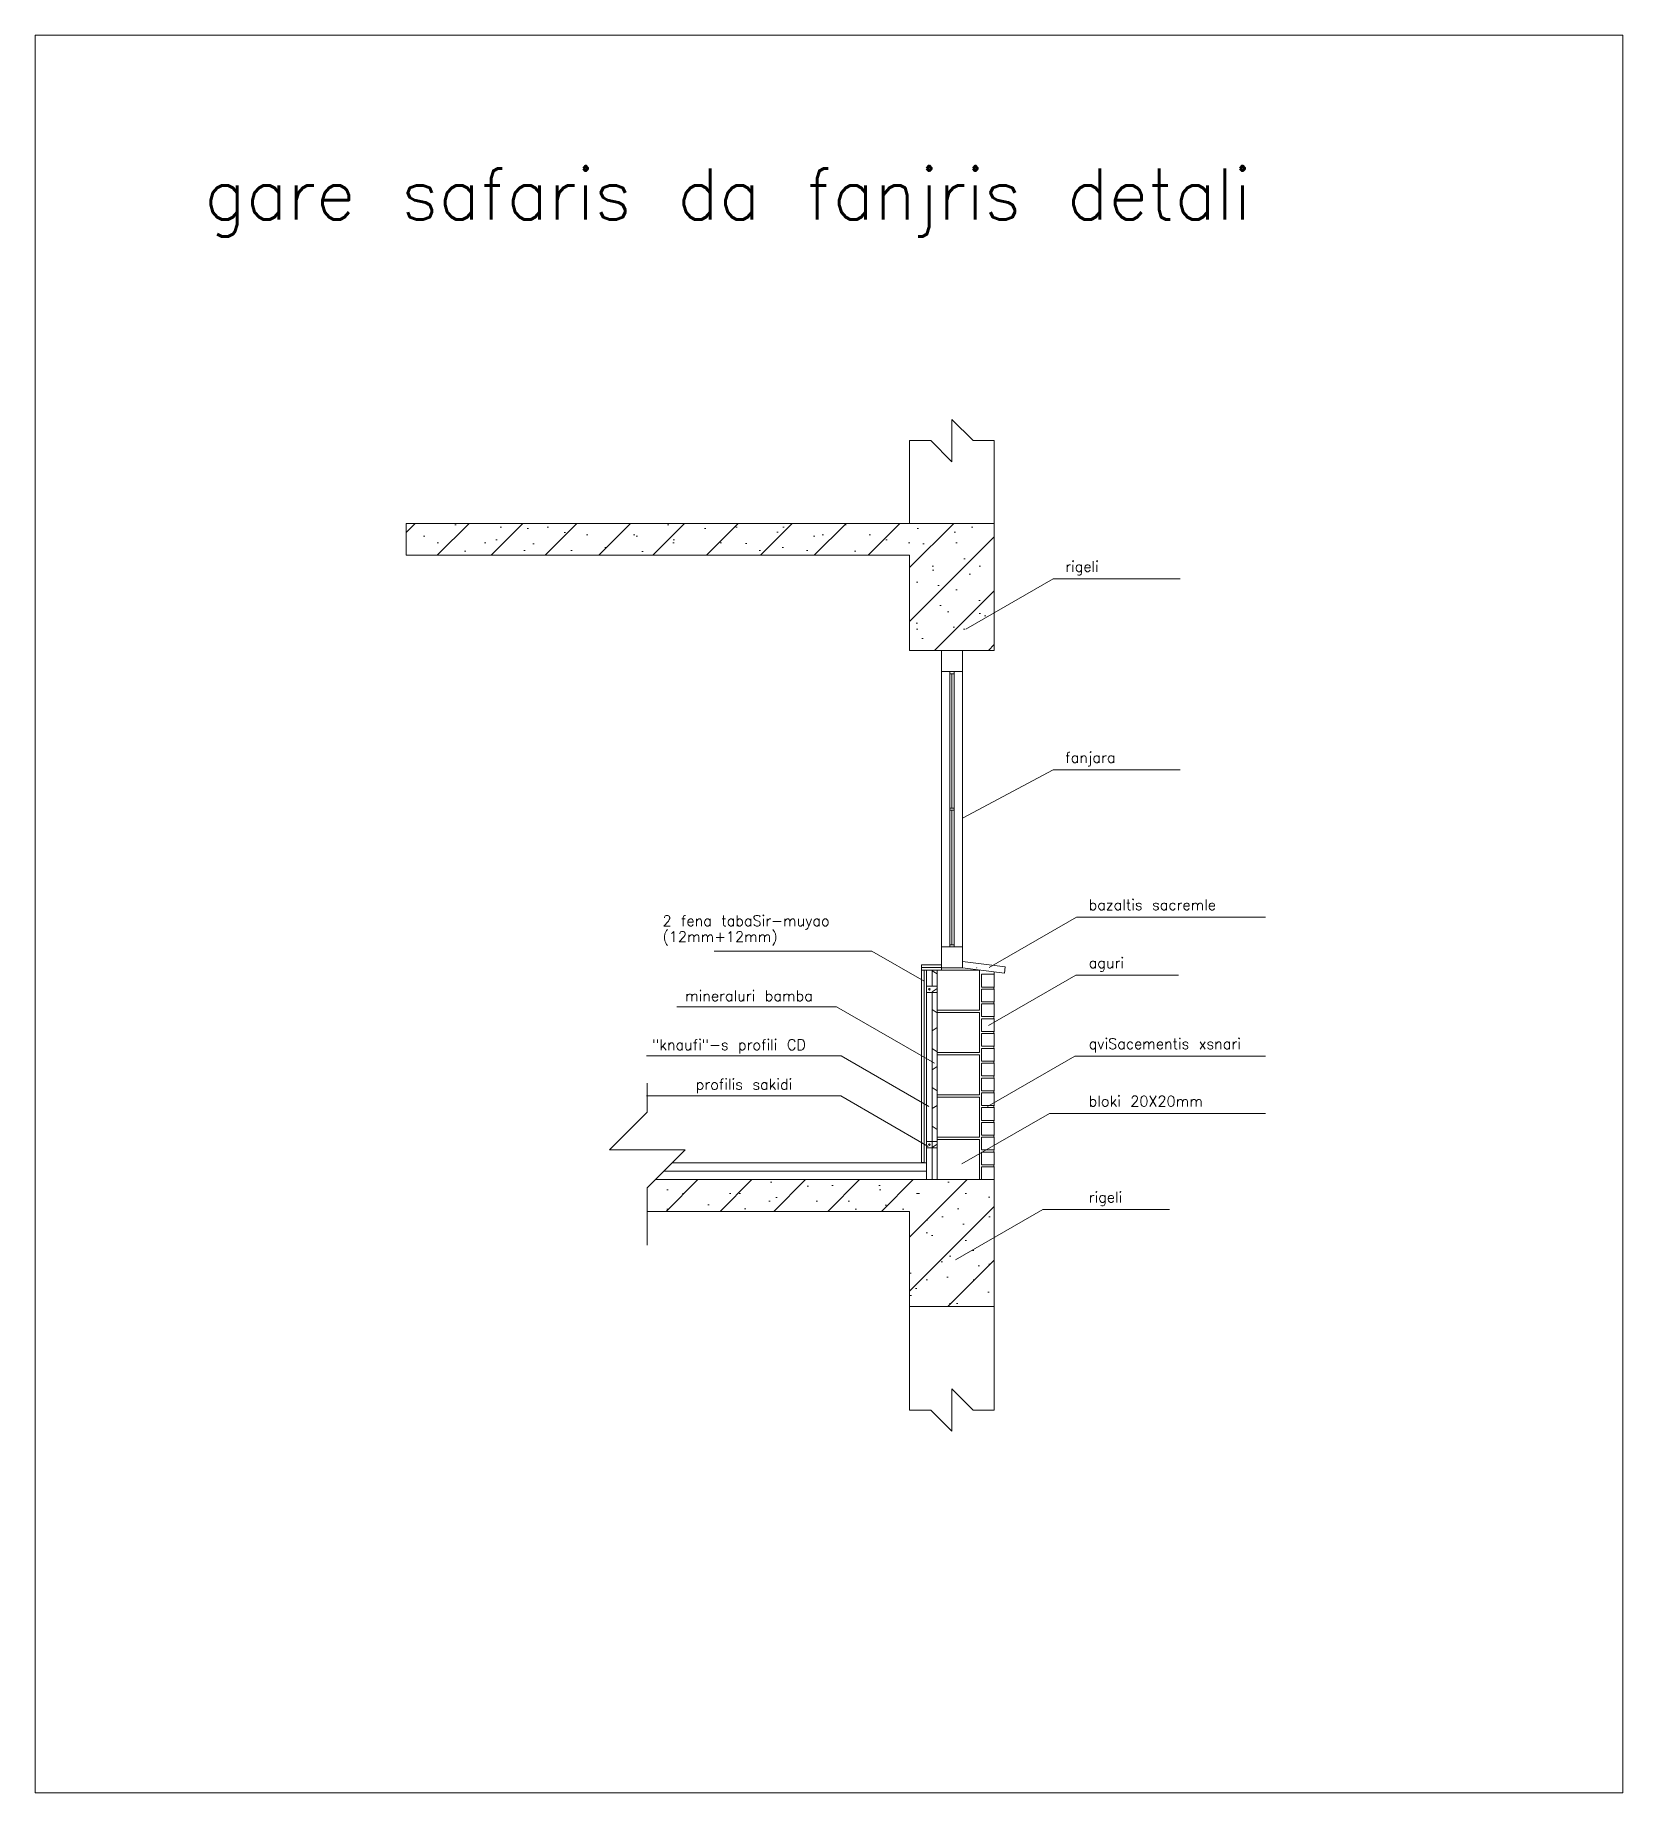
# Model space of a CAD drawing. Header units: millimetres. Extents: x 475616349 to 476941521, y 4620115302 to 4621446928.
# Drawn here: x 476889412 to 476895614, y 4620500640 to 4620507504 of the extents above; entities that cross this region are included whole.
import ezdxf

# ---------------------------------------------------------------- set-up
doc = ezdxf.new("R2010")
doc.units = ezdxf.units.MM
doc.header["$MEASUREMENT"] = 0
for name, color, linetype, lineweight in [('2D Drafting - General_Pen_No__2_Pen_No__4', 7, 'Continuous', 0), ('2D Drafting - General_Pen_No__7_Pen_No__4', 7, 'Continuous', 0), ('2D Drafting - General_Pen_No__7_Pen_No__7_Pen_No__7', 7, 'Continuous', 0), ('A-Area-G_Pen_No__173_Pen_No__4', 7, 'Continuous', 0), ('A-Area-G_Pen_No__7_Pen_No__4', 7, 'Continuous', 0), ('Annotation - Text_Pen_No__7_Pen_No__4', 7, 'Continuous', 0), ('gegmebi_Pen_No__7_Pen_No__4', 7, 'Continuous', 0), ('kar-panjara_Pen_No__7_Pen_No__4', 7, 'Continuous', 0)]:
    doc.layers.add(name, color=color, linetype=linetype, lineweight=lineweight)

msp = doc.modelspace()

# ---------------------------------------------------------------- texts
at = {"layer": '2D Drafting - General_Pen_No__2_Pen_No__4', "color": 7, "linetype": 'Continuous', "lineweight": 0, "insert": (476890072.336, 4620506983.714), "char_height": 200, "attachment_point": 1}
msp.add_mtext('\\A1;{\\pql;\\Ftxt.shx;gare safaris da fanjris detali}', dxfattribs=at)
at = {"layer": 'A-Area-G_Pen_No__173_Pen_No__4', "color": 7, "linetype": 'Continuous', "lineweight": 0, "insert": (476893088.64, 4620503861.337), "char_height": 0.16529, "attachment_point": 7}
msp.add_mtext('\\A1;{\\pql;\\Ftxt.shx;AecDbSpace (AecArchBase70)}', dxfattribs=at)
at = {"layer": 'Annotation - Text_Pen_No__7_Pen_No__4', "color": 7, "linetype": 'Continuous', "lineweight": 0, "char_height": 41.32237, "attachment_point": 1}
for s, insert in [('\\A1;{\\pql;\\Ftxt.shx;rigeli}', (476893435.777, 4620505449.806)), ('\\A1;{\\pql;\\Ftxt.shx;fanjara}', (476893435.777, 4620504704.075)), ('\\A1;{\\pql;\\Ftxt.shx;bazaltis sacremle}', (476893527.507, 4620504128.726)), ('\\A1;{\\pql;\\Ftxt.shx;aguri}', (476893527.507, 4620503902.091)), ('\\A1;{\\pql;\\Ftxt.shx;mineraluri bamba}', (476891950.85, 4620503773.356)), ('\\A1;{\\pql;\\Ftxt.shx;"knaufi"-s profili \\Ftxt.shx;CD}', (476891821.501, 4620503582.173)), ('\\A1;{\\pql;\\Ftxt.shx;qviSacementis xsnari}', (476893527.507, 4620503586.085)), ('\\A1;{\\pql;\\Ftxt.shx;profilis sakidi}', (476891992.612, 4620503427.861)), ('\\A1;{\\pql;\\Ftxt.shx;bloki 20X20mm}', (476893527.507, 4620503362.075)), ('\\A1;{\\pql;\\Ftxt.shx;rigeli}', (476893527.507, 4620502987.106))]:
    msp.add_mtext(s, dxfattribs=dict(at, insert=insert))
at = {"layer": 'Annotation - Text_Pen_No__7_Pen_No__4', "color": 7, "linetype": 'Continuous', "lineweight": 0, "insert": (476891862.808, 4620504066.342), "char_height": 41.32237, "attachment_point": 1, "line_spacing_factor": 0.900661}
msp.add_mtext('\\A1;{\\pql;\\Ftxt.shx;2 fena tabaSir-muyao \\P\\pql;\\Ftxt.shx;(12mm+12mm)}', dxfattribs=at)

# ---------------------------------------------------------------- hatches: boundary and pattern name
at = {"layer": '2D Drafting - General_Pen_No__7_Pen_No__7_Pen_No__7', "linetype": 'Continuous', "lineweight": 0}
h = msp.add_hatch(dxfattribs=at)
h.set_pattern_fill('RENDER', style=0, pattern_type=2)
h.set_pattern_definition([(45, (476879787.24, 4620473337.98), (-92.0409, 92.0409), [0, -86.77698, 0, -130.16546]), (110, (476880076.5, 4620473337.98), (122.31553, 44.5192), [0, -63.63645, 0, -109.9175])])
h.paths.add_polyline_path([(476890861.712, 4620505596.962), (476890861.712, 4620505472.967), (476892828.201, 4620505472.967), (476892828.201, 4620505101.072), (476893158.78, 4620505101.072), (476893158.78, 4620505596.925)])
h = msp.add_hatch(dxfattribs=at)
h.set_pattern_fill('MASONRY_BLOCK', style=0, pattern_type=2)
h.set_pattern_definition([(45, (476876363.15, 4620468763.32), (-105.1896, 105.1896), [])])
h.paths.add_polyline_path([(476890861.712, 4620505596.962), (476890861.712, 4620505472.967), (476892828.201, 4620505472.967), (476892828.201, 4620505101.072), (476893158.78, 4620505101.072), (476893158.78, 4620505596.925)])
h = msp.add_hatch(dxfattribs=at)
h.set_pattern_fill('CONCRETE_BLOCK', style=0, pattern_type=2)
h.set_pattern_definition([(33.9761, (476866035.2, 4620465596.17), (-112.7319, 75.97025), []), (146.0239, (476866035.2, 4620465596.17), (112.7319, 75.97025), [])])
h.paths.add_polyline_path([(476892916.624, 4620503853.136), (476892916.624, 4620503117.679), (476892935.632, 4620503117.679), (476892935.632, 4620503853.136)])
h = msp.add_hatch(dxfattribs=at)
h.set_pattern_fill('RENDER', style=0, pattern_type=2)
h.set_pattern_definition([(45, (476868043.52, 4620475215.36), (-92.0409, 92.0409), [0, -86.77698, 0, -130.16546]), (110, (476868332.78, 4620475215.36), (122.31553, 44.5192), [0, -63.63645, 0, -109.9175])])
h.paths.add_polyline_path([(476891657.666, 4620503034.978), (476891657.666, 4620503034.953), (476891834.836, 4620503034.953), (476891803.09, 4620503003.207), (476891803.09, 4620502910.996), (476892828.201, 4620502910.996), (476892828.201, 4620502539.1), (476893158.78, 4620502539.1), (476893158.78, 4620503034.953)])
h = msp.add_hatch(dxfattribs=at)
h.set_pattern_fill('MASONRY_BLOCK', style=0, pattern_type=2)
h.set_pattern_definition([(45, (476899076.45, 4620481709.21), (-105.1896, 105.1896), [])])
h.paths.add_polyline_path([(476891803.09, 4620503003.207), (476891803.09, 4620502910.996), (476892828.201, 4620502910.996), (476892828.201, 4620502539.1), (476893158.78, 4620502539.1), (476893158.78, 4620503034.953), (476891834.858, 4620503034.975), (476891834.836, 4620503034.953)])

# ---------------------------------------------------------------- linework, layer by layer
at = {"layer": '2D Drafting - General_Pen_No__7_Pen_No__4', "color": 7, "linetype": 'Continuous', "lineweight": 0, "flags": 128}
for points in [[(476889412.091, 4620507503.781), (476895614.142, 4620507503.781), (476895614.142, 4620500640.391), (476889412.091, 4620500640.391)], [(476890861.712, 4620505596.962), (476893158.78, 4620505596.925), (476893158.78, 4620505101.072), (476892828.201, 4620505101.072), (476892828.201, 4620505472.967), (476890861.712, 4620505472.967)], [(476892874.489, 4620503863.047), (476892874.489, 4620503872.957), (476892952.168, 4620503872.957), (476892952.168, 4620503863.047)], [(476892874.489, 4620503853.136), (476892874.489, 4620503863.047), (476892952.168, 4620503863.047), (476892952.168, 4620503853.136)], [(476892884.399, 4620503101.135), (476892874.489, 4620503101.135), (476892874.489, 4620503853.136), (476892884.399, 4620503853.136)], [(476892894.31, 4620503101.069), (476892884.399, 4620503101.069), (476892884.399, 4620503853.136), (476892894.31, 4620503853.136)], [(476892935.632, 4620503853.136), (476893100.922, 4620503853.136), (476893100.922, 4620503696.111), (476892935.632, 4620503696.111)], [(476892894.31, 4620503790.105), (476892935.632, 4620503790.105), (476892935.632, 4620503765.312), (476892894.31, 4620503765.312)], [(476893109.193, 4620503836.607), (476893158.78, 4620503836.607), (476893158.78, 4620503787.021), (476893109.193, 4620503787.021)], [(476893109.193, 4620503778.756), (476893158.78, 4620503778.756), (476893158.78, 4620503729.169), (476893109.193, 4620503729.169)], [(476892916.624, 4620503765.312), (476892935.632, 4620503765.312), (476892935.632, 4620503034.953), (476892916.624, 4620503034.953)], [(476893109.193, 4620503720.905), (476893158.78, 4620503720.905), (476893158.78, 4620503671.318), (476893109.193, 4620503671.318)], [(476892935.632, 4620503687.847), (476893100.922, 4620503687.847), (476893100.922, 4620503530.822), (476892935.632, 4620503530.822)], [(476893109.193, 4620503663.053), (476893158.78, 4620503663.053), (476893158.78, 4620503613.467), (476893109.193, 4620503613.467)], [(476893109.193, 4620503605.202), (476893158.78, 4620503605.202), (476893158.78, 4620503555.615), (476893109.193, 4620503555.615)], [(476892935.632, 4620503522.557), (476893100.922, 4620503522.557), (476893100.922, 4620503365.532), (476892935.632, 4620503365.532)], [(476893109.193, 4620503547.351), (476893158.78, 4620503547.351), (476893158.78, 4620503497.764), (476893109.193, 4620503497.764)], [(476893109.193, 4620503489.499), (476893158.78, 4620503489.499), (476893158.78, 4620503439.913), (476893109.193, 4620503439.913)], [(476893109.193, 4620503431.648), (476893158.78, 4620503431.648), (476893158.78, 4620503382.061), (476893109.193, 4620503382.061)], [(476893109.193, 4620503373.797), (476893158.78, 4620503373.797), (476893158.78, 4620503324.21), (476893109.193, 4620503324.21)], [(476892935.632, 4620503357.268), (476893100.922, 4620503357.268), (476893100.922, 4620503200.243), (476892935.632, 4620503200.243)], [(476893109.193, 4620503315.946), (476893158.78, 4620503315.946), (476893158.78, 4620503266.359), (476893109.193, 4620503266.359)], [(476893109.193, 4620503258.094), (476893158.78, 4620503258.094), (476893158.78, 4620503208.507), (476893109.193, 4620503208.507)], [(476892894.31, 4620503183.795), (476892935.632, 4620503183.795), (476892935.632, 4620503159.002), (476892894.31, 4620503159.002)], [(476892935.632, 4620503191.978), (476893100.922, 4620503191.978), (476893100.922, 4620503034.953), (476892935.632, 4620503034.953)], [(476893109.193, 4620503200.243), (476893158.78, 4620503200.243), (476893158.78, 4620503150.656), (476893109.193, 4620503150.656)], [(476893109.193, 4620503142.392), (476893158.78, 4620503142.392), (476893158.78, 4620503092.805), (476893109.193, 4620503092.805)], [(476893109.193, 4620503084.54), (476893158.78, 4620503084.54), (476893158.78, 4620503034.953), (476893109.193, 4620503034.953)]]:
    msp.add_lwpolyline(points, close=True, dxfattribs=at)
for points in [[(476892993.491, 4620506003.378), (476892993.491, 4620505838.088)], [(476892993.491, 4620506003.378), (476893076.135, 4620505920.733)], [(476892828.201, 4620505920.733), (476892910.846, 4620505920.733)], [(476892993.491, 4620505838.088), (476892910.846, 4620505920.733)], [(476893076.135, 4620505920.733), (476893158.78, 4620505920.733)], [(476893047.738, 4620505183.816), (476893389.137, 4620505380.923), (476893884.347, 4620505380.923)], [(476893034.813, 4620504445.869), (476893389.137, 4620504635.068), (476893884.347, 4620504635.068)], [(476893138.675, 4620503862.708), (476893480.074, 4620504059.814), (476894218.798, 4620504059.814)], [(476892884.399, 4620503809.221), (476892680.595, 4620503926.888), (476892063.981, 4620503926.888)], [(476892916.624, 4620503159.002), (476892916.624, 4620503034.953), (476892894.31, 4620503034.953), (476892894.31, 4620503853.136), (476892916.624, 4620503853.136), (476892916.624, 4620503790.105)], [(476893158.78, 4620503787.021), (476893158.78, 4620503845.879)], [(476893136.082, 4620503636.259), (476893477.481, 4620503833.366), (476893878.106, 4620503833.366)], [(476893158.78, 4620503729.169), (476893158.78, 4620503778.756)], [(476892924.69, 4620503489.01), (476892543, 4620503709.379), (476891918.756, 4620503709.379)], [(476892916.624, 4620503765.312), (476892916.624, 4620503183.795)], [(476893158.78, 4620503671.318), (476893158.78, 4620503720.905)], [(476893158.78, 4620503613.467), (476893158.78, 4620503663.053)], [(476893158.78, 4620503555.615), (476893158.78, 4620503605.202)], [(476892902.571, 4620503320.964), (476892561.172, 4620503518.071), (476891800.286, 4620503518.071)], [(476893132.118, 4620503320.066), (476893473.517, 4620503517.173), (476894218.798, 4620503517.173)], [(476893158.78, 4620503497.764), (476893158.78, 4620503547.351)], [(476893158.78, 4620503439.913), (476893158.78, 4620503489.499)], [(476891803.09, 4620503411.744), (476891803.09, 4620503298.718)], [(476893158.78, 4620503382.061), (476893158.78, 4620503431.648)], [(476893158.78, 4620503324.21), (476893158.78, 4620503373.797)], [(476891655.334, 4620503150.963), (476891803.09, 4620503298.718)], [(476892900.311, 4620503164.635), (476892558.911, 4620503361.742), (476891800.286, 4620503361.742)], [(476893158.78, 4620503266.359), (476893158.78, 4620503315.946)], [(476893032.573, 4620503096.176), (476893373.972, 4620503293.283), (476894218.798, 4620503293.283)], [(476893158.78, 4620503208.507), (476893158.78, 4620503258.094)], [(476893158.78, 4620503150.656), (476893158.78, 4620503200.243)], [(476891950.845, 4620503150.963), (476891655.334, 4620503150.963)], [(476891950.845, 4620503150.963), (476891803.09, 4620503003.207)], [(476891900.952, 4620503101.069), (476892894.31, 4620503101.069), (476892894.31, 4620503068.011), (476891867.894, 4620503068.011)], [(476893158.78, 4620503092.805), (476893158.78, 4620503142.392)], [(476891834.858, 4620503034.975), (476893158.78, 4620503034.953), (476893158.78, 4620502539.1), (476892828.201, 4620502539.1), (476892828.201, 4620502910.996), (476891803.09, 4620502910.996)], [(476891867.894, 4620503068.011), (476892894.31, 4620503068.011), (476892894.31, 4620503034.953), (476891834.836, 4620503034.953)], [(476893158.78, 4620503034.953), (476893158.78, 4620503084.54)], [(476891803.09, 4620503003.207), (476891803.09, 4620502778.528)], [(476893007.071, 4620502721.273), (476893348.47, 4620502918.38), (476893843.679, 4620502918.38)], [(476892993.491, 4620502217.642), (476893076.135, 4620502134.997)], [(476892993.491, 4620502217.642), (476892993.491, 4620502052.353)], [(476892993.491, 4620502052.353), (476892910.846, 4620502134.997)]]:
    msp.add_lwpolyline(points, dxfattribs=at)
for points in [[(476893158.78, 4620503787.021, 0.3199535), (476893158.78, 4620503778.756)], [(476893158.78, 4620503729.169, 0.3199535), (476893158.78, 4620503720.905)], [(476893158.78, 4620503671.318, 0.3199535), (476893158.78, 4620503663.053)], [(476893158.78, 4620503613.467, 0.3199535), (476893158.78, 4620503605.202)], [(476893158.78, 4620503555.615, 0.3199535), (476893158.78, 4620503547.351)], [(476893158.78, 4620503497.764, 0.3199535), (476893158.78, 4620503489.499)], [(476893158.78, 4620503439.913, 0.3199535), (476893158.78, 4620503431.648)], [(476893158.78, 4620503382.061, 0.3199535), (476893158.78, 4620503373.797)], [(476893158.78, 4620503324.21, 0.3199535), (476893158.78, 4620503315.946)], [(476893158.78, 4620503266.359, 0.3199535), (476893158.78, 4620503258.094)], [(476893158.78, 4620503208.507, 0.3199535), (476893158.78, 4620503200.243)], [(476893158.78, 4620503150.656, 0.3199535), (476893158.78, 4620503142.392)], [(476893158.78, 4620503092.805, 0.3199535), (476893158.78, 4620503084.54)]]:
    msp.add_lwpolyline(points, format="xyb", dxfattribs=at)
at = {"layer": '2D Drafting - General_Pen_No__7_Pen_No__4', "color": 7, "linetype": 'Continuous', "lineweight": 0}
for centre in [(476892905.45, 4620503778.102), (476892905.45, 4620503171.792)]:
    msp.add_circle(centre, 3.044, dxfattribs=at)
at = {"layer": 'A-Area-G_Pen_No__7_Pen_No__4', "color": 7, "linetype": 'Continuous', "lineweight": 0, "flags": 128}
msp.add_lwpolyline([(476893034.813, 4620503861.428), (476893198.817, 4620503840.857), (476893201.903, 4620503865.458), (476893034.813, 4620503886.416)], close=True, dxfattribs=at)
at = {"layer": 'gegmebi_Pen_No__7_Pen_No__4', "color": 7, "linetype": 'Continuous', "lineweight": 0}
for p, q in [((476892985.226, 4620505018.361), (476892985.226, 4620503944.073)), ((476893001.755, 4620505018.361), (476892985.226, 4620505018.361)), ((476893001.755, 4620505018.361), (476893001.755, 4620503944.073)), ((476893001.755, 4620505010.096), (476892985.226, 4620505010.096)), ((476892993.491, 4620505010.096), (476892993.491, 4620504485.349)), ((476893001.755, 4620504485.349), (476892985.226, 4620504485.349)), ((476893001.755, 4620504477.085), (476892985.226, 4620504477.085)), ((476892993.491, 4620504477.085), (476892993.491, 4620503952.338)), ((476893001.755, 4620503952.338), (476892985.226, 4620503952.338)), ((476893001.755, 4620503944.073), (476893001.755, 4620503952.338))]:
    msp.add_line(p, q, dxfattribs=at)
at = {"layer": 'gegmebi_Pen_No__7_Pen_No__4', "color": 7, "linetype": 'Continuous', "lineweight": 0, "flags": 128}
for points in [[(476893034.813, 4620505101.099), (476892952.168, 4620505101.099), (476892952.168, 4620503861.428), (476893034.813, 4620503861.428)], [(476893034.813, 4620505018.361), (476892952.168, 4620505018.361), (476892952.168, 4620505101.005), (476893034.813, 4620505101.005)], [(476893034.813, 4620503861.428), (476892952.168, 4620503861.428), (476892952.168, 4620503944.073), (476893034.813, 4620503944.073)]]:
    msp.add_lwpolyline(points, close=True, dxfattribs=at)
at = {"layer": 'kar-panjara_Pen_No__7_Pen_No__4', "color": 7, "linetype": 'Continuous', "lineweight": 0, "flags": 128}
for points in [[(476893158.78, 4620505920.733), (476893158.78, 4620505596.925), (476892828.201, 4620505596.925), (476892828.201, 4620505920.733)], [(476893034.813, 4620503861.456), (476892952.168, 4620503861.456), (476892952.168, 4620505101.099), (476893034.813, 4620505101.099), (476893034.813, 4620503886.222)], [(476892910.846, 4620502134.997), (476892828.201, 4620502134.997), (476892828.201, 4620502539.1), (476893158.78, 4620502539.1), (476893158.78, 4620502134.997), (476893076.135, 4620502134.997)]]:
    msp.add_lwpolyline(points, dxfattribs=at)

msp.set_redraw_order([(e.dxf.handle, doc.entitydb.next_handle()) for e in msp.query("TEXT MTEXT ATTDEF DIMENSION ARC_DIMENSION")])  # texts and dimensions are drawn at this point

doc.saveas('drawing.dxf')
